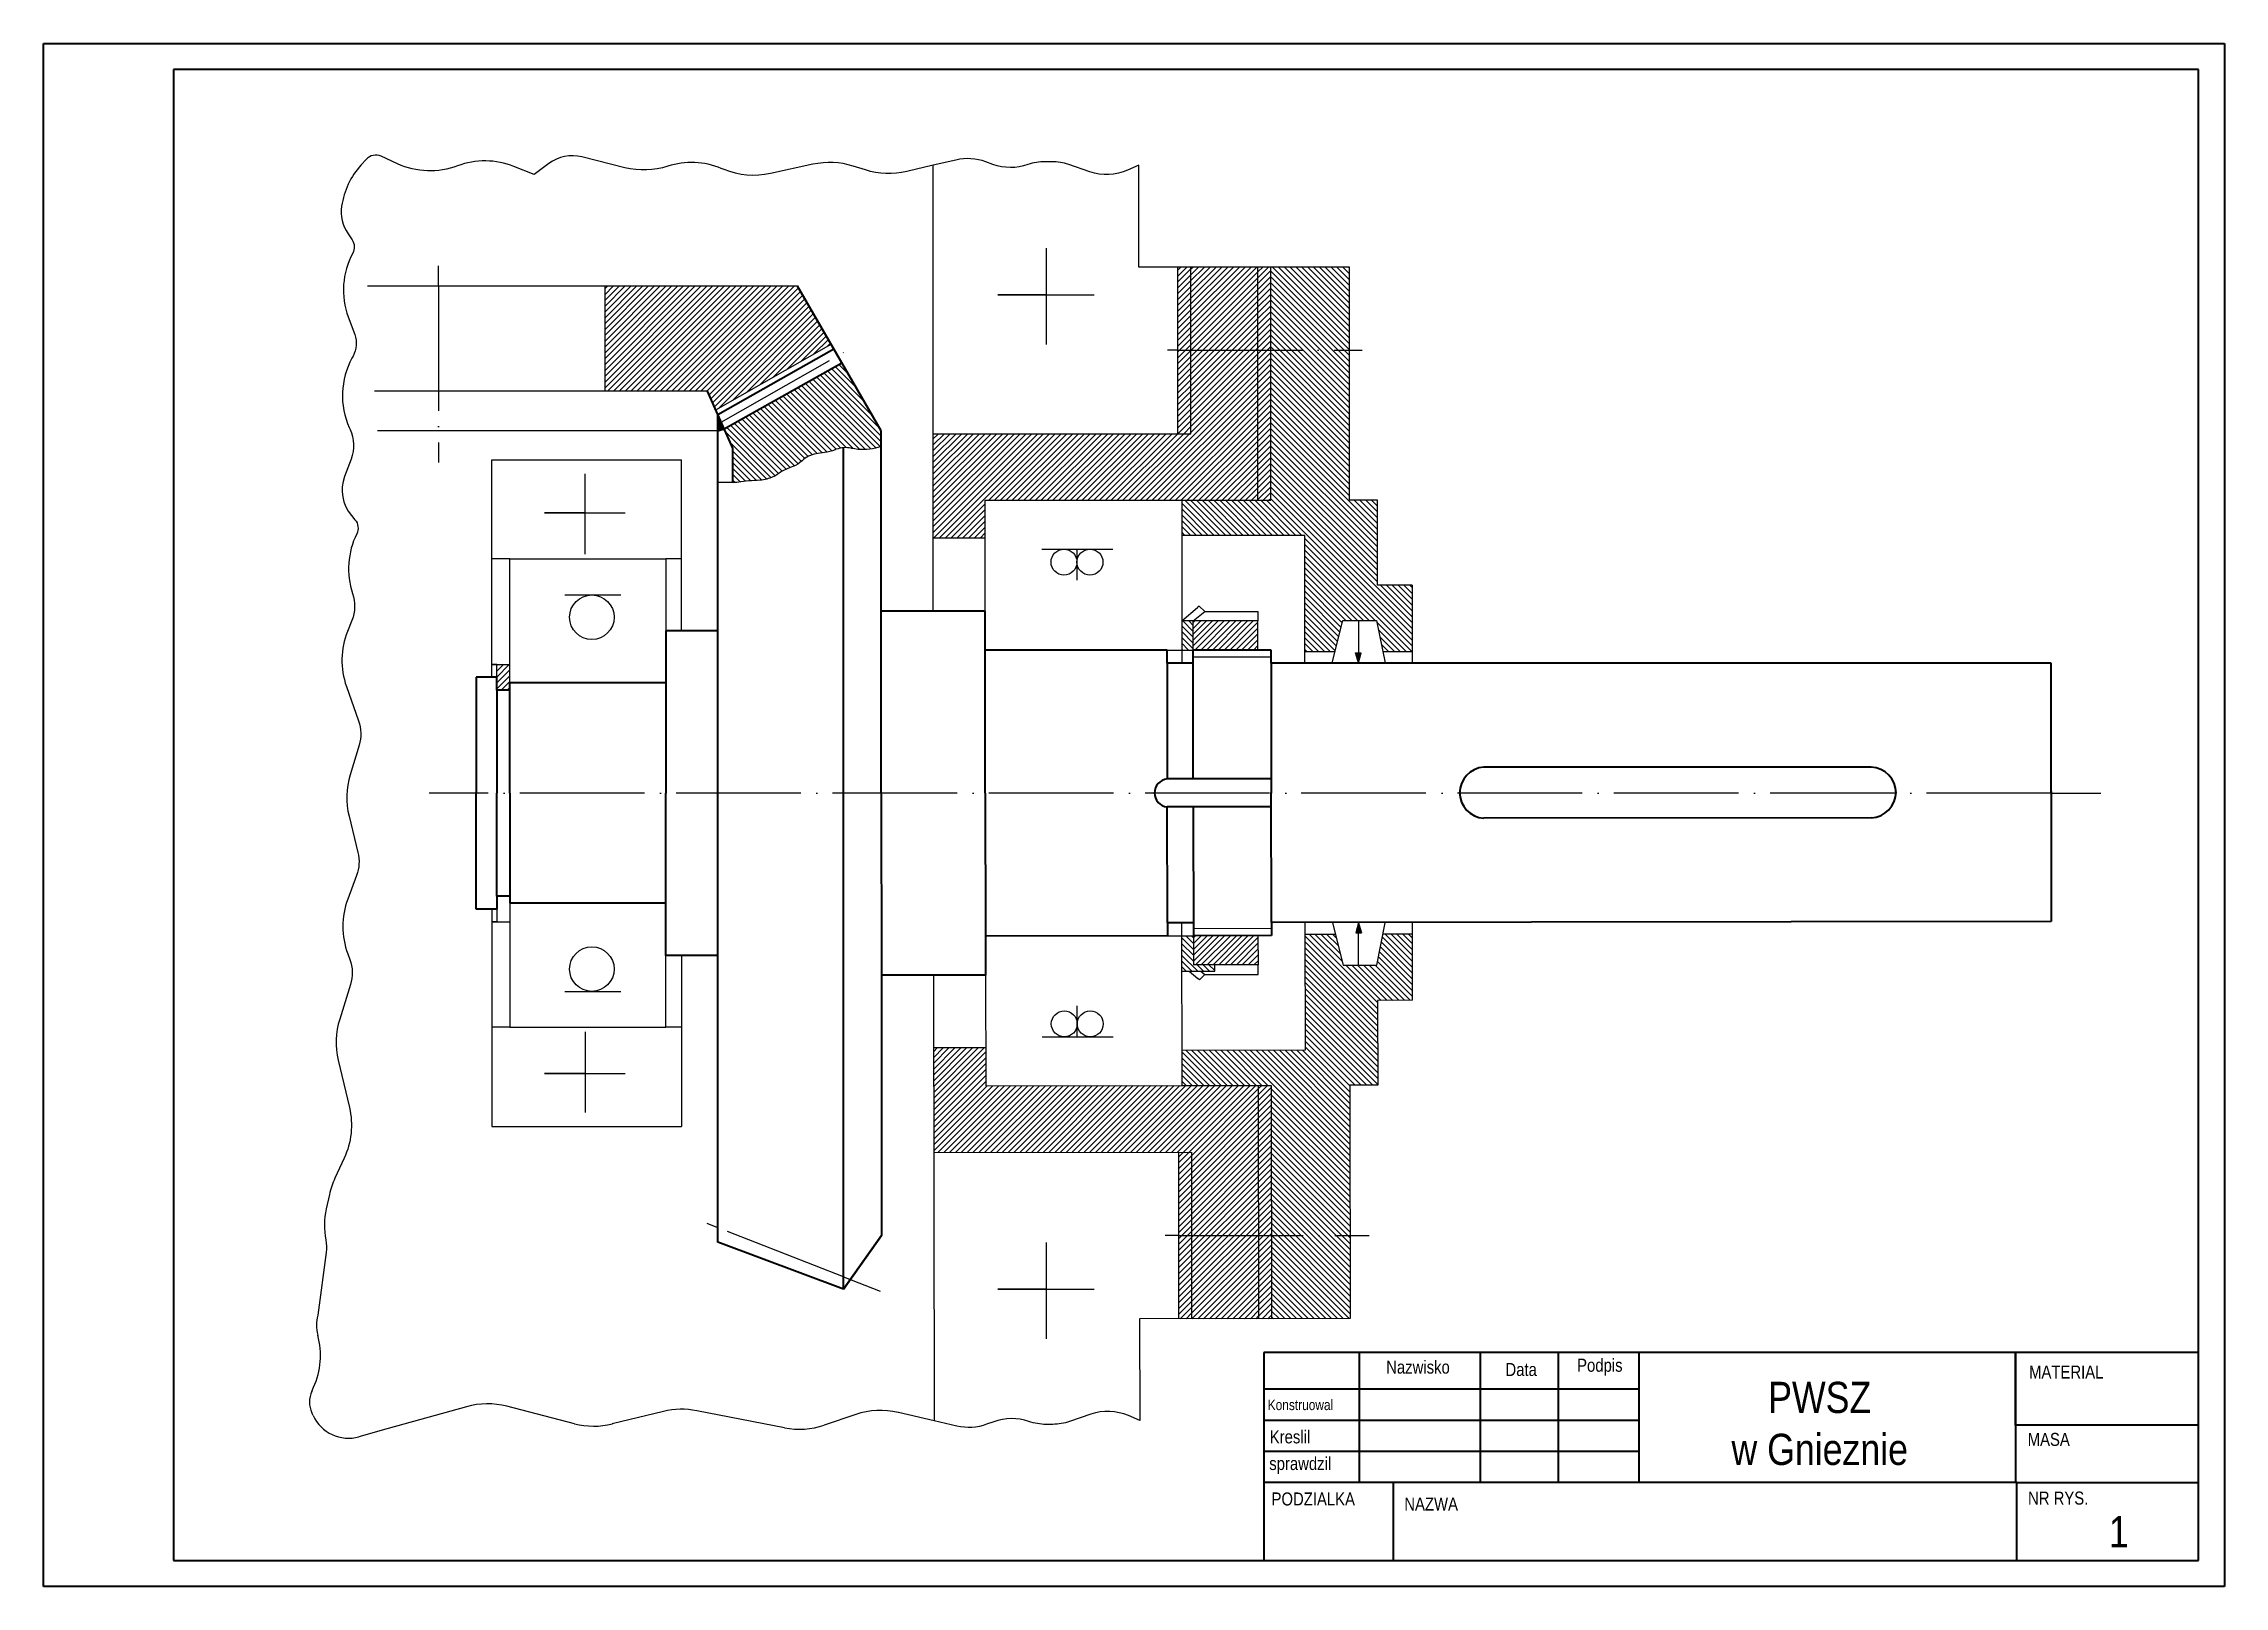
# Model space of a CAD drawing. Header units: millimetres. Extents: x 406 to 3227, y 95 to 1222.
# Drawn here: x 2806.8 to 3226.8, y 104.7 to 401.7 of the extents above; entities that cross this region are included whole.
import ezdxf

# ---------------------------------------------------------------- set-up
doc = ezdxf.new("R2010")
doc.units = ezdxf.units.MM
doc.linetypes.add('ACAD_ISO04W100', pattern=[30, 24, -3, 0, -3])
doc.layers.get('0').update_dxf_attribs({"lineweight": 40})
for name, color, linetype in [('cienka linia', 7, 'Continuous'), ('kreskowanie', 250, 'Continuous'), ('linie pomocnicze', 10, 'ACAD_ISO04W100'), ('tekst', 50, 'Continuous')]:
    doc.layers.add(name, color=color, linetype=linetype)
doc.styles.get("Standard").update_dxf_attribs({"font": 'arial.ttf'})
pattern_1 = [(45, (2650.2846, -297.87975), (-0.5619987, 0.5619987), [])]
pattern_2 = [(135, (2650.2846, -297.87975), (-0.5619987, -0.5619987), [])]

msp = doc.modelspace()

# ---------------------------------------------------------------- texts
at = {"layer": 'tekst'}
for s, width, insert, char_height, attachment_point in [('{\\fTechnic|b0|i0|c2|p2;\\C40;\\c3266552;Nazwisko}', 27.1978, (3071.51, 146.91), 2.5, 5), ('{\\fTechnic|b0|i0|c2|p2;\\C40;\\c3266552;Data}', 15.0154, (3091.38, 146.45), 2.5, 5), ('{\\fTechnic|b0|i0|c2|p2;\\C40;\\c3266552;Podpis}', 15.5846, (3106.53, 146.91), 2.5, 5), ('{\\fTechnic|b0|i0|c2|p2;\\C40;\\c3266552;MATERIAL}', 30, (3189.2, 147.23), 2.5, 1), ('{\\fTechnic|b0|i0|c2|p2;\\C40;\\c3266552;PWSZ\\Pw Gnieznie}', 72.52, (3148.88, 136.05), 6, 5), ('{\\fTechnic|b0|i0|c2|p2;\\C40;\\c3266552;Konstruowal}', 19.6822, (3042.57, 139.64), 2, 4), ('{\\fTechnic|b0|i0|c2|p2;\\C40;\\c3266552;Kreslil}', 19.6822, (3042.96, 133.48), 2.5, 4), ('{\\fTechnic|b0|i0|c2|p2;\\C40;\\c3266552;MASA}', 30, (3188.93, 134.26), 2.5, 1), ('{\\fTechnic|b0|i0|c2|p2;\\C40;\\c3266552;sprawdzil}', 19.6822, (3042.86, 127.99), 2.5, 4), ('{\\fTechnic|b0|i0|c2|p2;\\C40;\\c3266552;PODZIALKA}', 25, (3043.3, 122.79), 2.5, 1), ('{\\fTechnic|b0|i0|c2|p2;\\C40;\\c3266552;NAZWA}', 120, (3068.87, 121.82), 2.5, 1), ('{\\fTechnic|b0|i0|c2|p2;\\C40;\\c3266552;NR RYS.}', 35, (3189, 122.96), 2.5, 1), ('{\\fTechnic|b0|i0|c2|p2;\\C40;\\c3266552;1}', 35, (3204.55, 118.23), 6, 1)]:
    msp.add_mtext_dynamic_manual_height_columns(s, width=width, gutter_width=12.5, heights=[0], dxfattribs=dict(at, insert=insert, char_height=char_height, attachment_point=attachment_point))

# ---------------------------------------------------------------- hatches: boundary and pattern name
h = msp.add_hatch(color=256)
h.dxf.hatch_style = 1
h.paths.add_polyline_path([(2937.89, 327.57), (2936.67, 330.3), (2936.67, 327.2)])
at = {"layer": 'cienka linia'}
h = msp.add_hatch(color=256, dxfattribs=at)
h.dxf.hatch_style = 1
h.paths.add_polyline_path([(3060.03, 284.46), (3059.47, 284.46), (3060.03, 282.54)])
h.paths.add_polyline_path([(3060.58, 284.46), (3060.03, 284.46), (3060.03, 282.54)])
h = msp.add_hatch(color=256, dxfattribs=at)
h.dxf.hatch_style = 1
h.paths.add_polyline_path([(3060.06, 230.51), (3059.51, 230.51), (3060.06, 232.44)])
h.paths.add_polyline_path([(3060.62, 230.51), (3060.06, 230.51), (3060.06, 232.44)])
at = {"layer": 'kreskowanie'}
h = msp.add_hatch(dxfattribs=at)
h.set_pattern_fill('ANSI31', color=256, scale=0.250326)
h.set_pattern_definition(pattern_1)
h.paths.add_polyline_path([(3026.01, 313.8), (3040.66, 313.8), (3040.66, 358.7), (3027.76, 358.7), (3027.76, 326.62), (2978.16, 326.62), (2978.16, 306.51), (2988.18, 306.51), (2988.18, 313.8)])
h = msp.add_hatch(dxfattribs=at)
h.set_pattern_fill('ANSI31', color=256, scale=0.250326)
h.set_pattern_definition(pattern_1)
h.paths.add_polyline_path([(3027.76, 358.7), (3025.26, 358.7), (3025.26, 326.62), (3027.76, 326.62)])
h.paths.add_polyline_path([(3043.16, 358.7), (3040.66, 358.7), (3040.66, 313.8), (3043.16, 313.8)])
h = msp.add_hatch(dxfattribs=at)
h.set_pattern_fill('ANSI31', color=256, scale=0.250326, angle=90)
h.set_pattern_definition(pattern_2)
h.paths.add_polyline_path([(3043.16, 313.8), (3040.66, 313.8), (3026.01, 313.8), (3026.01, 307.03), (3049.7, 307.03), (3049.7, 284.67), (3055.53, 284.67), (3057.02, 290.65), (3063.51, 290.65), (3064.73, 284.67), (3070.38, 284.67), (3070.38, 297.45), (3063.68, 297.45), (3063.68, 313.8), (3058.32, 313.8), (3058.32, 316.33), (3058.32, 358.7), (3043.16, 358.7)])
h = msp.add_hatch(dxfattribs=at)
h.set_pattern_fill('ANSI31', color=256, scale=0.250326)
h.set_pattern_definition(pattern_1)
h.paths.add_polyline_path([(2934.66, 334.8), (2936.27, 331.19), (2958.5, 343.86), (2952.03, 355.02), (2914.94, 355.02), (2914.94, 334.8)])
h = msp.add_hatch(dxfattribs=at)
h.set_pattern_fill('ANSI31', color=256, scale=0.250326, angle=90)
h.set_pattern_definition(pattern_2)
h.paths.add_polyline_path([(2968.15, 326.62), (2968.15, 327.2), (2960.56, 340.29), (2937.89, 327.57), (2939.57, 323.83), (2939.57, 317.21, 0.038569), (2941.11, 317.33), (2942.63, 317.56, 0.015465), (2944.81, 317.67, 0.085227), (2947.28, 318.3), (2947.75, 318.51, -0.079086), (2950.49, 320.05), (2951.13, 320.29, 0.104585), (2952.88, 321.39, -0.156089), (2955.62, 322.75), (2957.19, 322.99, 0.052608), (2959.23, 323.52), (2959.48, 323.62, -0.144713), (2962.32, 323.83), (2962.49, 323.79, 0.115327), (2967.04, 323.86), (2968.15, 324.14)])
h = msp.add_hatch(dxfattribs=at)
h.set_pattern_fill('ANSI31', color=256, scale=0.250326, angle=90)
h.set_pattern_definition(pattern_2)
h.paths.add_polyline_path([(3028.23, 290.57), (3026.01, 290.57), (3026.01, 284.96), (3028.23, 284.96)])
h = msp.add_hatch(dxfattribs=at)
h.set_pattern_fill('ANSI31', color=256, scale=0.250326)
h.set_pattern_definition(pattern_1)
h.paths.add_polyline_path([(3028.23, 290.57), (3028.23, 284.96), (3040.66, 284.96), (3040.66, 290.57)])
h = msp.add_hatch(dxfattribs=at)
h.set_pattern_fill('ANSI31', color=256, scale=0.250326)
h.set_pattern_definition(pattern_1)
h.paths.add_polyline_path([(2896.62, 282.17), (2894.11, 282.17), (2894.11, 279.76), (2894.11, 277.25), (2896.62, 277.25), (2896.62, 278.64)])
h = msp.add_hatch(dxfattribs=at)
h.set_pattern_fill('ANSI31', color=256, scale=0.250326, angle=90)
h.set_pattern_definition([(135, (2632.7765, -231.4007), (-0.5619987, -0.5619987), [])])
h.paths.add_polyline_path([(3032.36, 224.37), (3028.27, 224.36), (3028.27, 229.97), (3026.05, 229.97), (3026.06, 223.16), (3032.36, 223.16)])
h = msp.add_hatch(dxfattribs=at)
h.set_pattern_fill('ANSI31', color=256, scale=0.250326, angle=90)
h.set_pattern_definition(pattern_2)
h.paths.add_polyline_path([(3043.3, 156.25), (3058.46, 156.28), (3058.4, 198.64), (3058.4, 201.18), (3063.76, 201.19), (3063.74, 217.53), (3070.44, 217.54), (3070.42, 230.32), (3064.77, 230.31), (3063.56, 224.33), (3057.07, 224.32), (3055.57, 230.3), (3049.74, 230.29), (3049.77, 207.93), (3026.08, 207.9), (3026.09, 201.13), (3040.73, 201.15), (3043.24, 201.16)])
h = msp.add_hatch(dxfattribs=at)
h.set_pattern_fill('ANSI31', color=256, scale=0.250326)
h.set_pattern_definition(pattern_1)
h.paths.add_polyline_path([(3040.7, 224.38), (3040.69, 229.99), (3028.27, 229.97), (3028.27, 224.36)])
h = msp.add_hatch(dxfattribs=at)
h.set_pattern_fill('ANSI31', color=256, scale=0.250326)
h.set_pattern_definition(pattern_1)
h.paths.add_polyline_path([(2988.25, 201.08), (2988.24, 208.37), (2978.23, 208.36), (2978.26, 188.24), (3027.86, 188.31), (3027.9, 156.23), (3040.8, 156.25), (3040.73, 201.15), (3026.09, 201.13)])
h = msp.add_hatch(dxfattribs=at)
h.set_pattern_fill('ANSI31', color=256, scale=0.250326)
h.set_pattern_definition(pattern_1)
h.paths.add_polyline_path([(3027.86, 188.31), (3025.36, 188.3), (3025.4, 156.23), (3027.9, 156.23)])
h.paths.add_polyline_path([(3043.24, 201.16), (3040.73, 201.15), (3040.8, 156.25), (3043.3, 156.25)])

# ---------------------------------------------------------------- linework, layer by layer
for p, q in [((2806.81, 104.72), (2806.81, 401.72)), ((2806.81, 401.72), (3226.81, 401.72)), ((3226.81, 401.72), (3226.81, 104.72)), ((3221.81, 396.72), (2831.81, 396.72)), ((2831.81, 396.72), (2831.81, 109.72)), ((3221.81, 109.72), (3221.81, 396.72)), ((2968.15, 327.2), (2952.03, 355.02)), ((2936.67, 330.3), (2959.03, 342.94)), ((2937.89, 327.57), (2960.56, 340.29)), ((2936.67, 330.3), (2934.66, 334.8)), ((2936.67, 327.2), (2936.67, 330.3)), ((2939.57, 323.83), (2936.67, 330.3)), ((2936.67, 327.2), (2937.89, 327.57)), ((2936.67, 171.01), (2936.67, 327.2)), ((2939.57, 317.21), (2939.57, 323.83)), ((2960.87, 317.89), (2960.87, 323.93)), ((2968.15, 326.62), (2968.15, 327.2)), ((2968.15, 292.47), (2968.15, 326.62)), ((2960.87, 161.9), (2960.87, 317.89)), ((2988.18, 292.47), (2968.15, 292.47)), ((2968.15, 257.42), (2968.15, 292.47)), ((2988.18, 284.96), (2988.18, 292.47)), ((2936.67, 288.65), (2926.66, 288.65)), ((2926.66, 288.65), (2926.66, 257.42)), ((3023.22, 284.96), (2988.18, 284.96)), ((2988.18, 257.42), (2988.18, 284.96)), ((3023.22, 282.46), (3023.22, 284.96)), ((3028.23, 282.46), (3023.22, 282.46)), ((3023.22, 282.46), (3023.22, 260.16)), ((3043.25, 284.96), (3028.23, 284.96)), ((3028.23, 260.16), (3028.23, 284.96)), ((3043.25, 282.46), (3043.25, 284.96)), ((3193.44, 282.46), (3043.25, 282.46)), ((3043.25, 282.46), (3043.25, 257.42)), ((3193.44, 257.42), (3193.44, 282.46)), ((2894.11, 279.76), (2890.11, 279.76)), ((2890.11, 279.76), (2890.11, 257.42)), ((2894.11, 277.25), (2894.11, 279.76)), ((2896.62, 277.25), (2894.11, 277.25)), ((2894.11, 277.25), (2894.11, 257.42)), ((2926.66, 278.64), (2896.62, 278.64)), ((2896.62, 257.42), (2896.62, 278.64)), ((2896.62, 276.14), (2896.62, 277.25)), ((3158.79, 262.43), (3084.2, 262.43)), ((2890.11, 235.09), (2890.11, 257.42)), ((2894.11, 237.6), (2894.11, 257.42)), ((2896.62, 257.42), (2896.62, 236.21)), ((2926.66, 226.19), (2926.66, 257.42)), ((2968.15, 257.42), (2968.2, 222.38)), ((2988.18, 257.45), (2988.21, 229.92)), ((3043.25, 260.16), (3023.22, 260.16)), ((3043.28, 232.5), (3043.25, 257.53)), ((3193.44, 257.74), (3193.48, 232.7)), ((3043.25, 254.8), (3023.23, 254.77)), ((3023.26, 232.47), (3023.23, 254.77)), ((3028.23, 254.78), (3028.27, 229.97)), ((3158.8, 252.68), (3084.2, 252.58)), ((2896.62, 237.6), (2894.11, 237.6)), ((2894.11, 237.6), (2894.11, 235.09)), ((2896.62, 238.71), (2896.62, 237.6)), ((2926.66, 236.21), (2896.62, 236.21)), ((2894.11, 235.09), (2890.11, 235.09)), ((3028.26, 232.48), (3023.26, 232.47)), ((3023.26, 232.47), (3023.26, 229.97)), ((3193.48, 232.7), (3043.28, 232.5)), ((3043.28, 232.5), (3043.29, 229.99)), ((3023.26, 229.97), (2988.21, 229.92)), ((2988.21, 229.92), (2988.23, 222.41)), ((3043.29, 229.99), (3028.27, 229.97)), ((2936.67, 226.19), (2926.66, 226.19)), ((2988.23, 222.41), (2968.2, 222.38)), ((2968.2, 222.38), (2968.2, 172.25)), ((2968.2, 172.25), (2960.87, 161.9)), ((2960.87, 161.9), (2968.2, 172.25)), ((2960.87, 161.9), (2968.2, 172.25)), ((2960.87, 161.9), (2936.67, 171.01)), ((3221.81, 149.72), (3041.81, 149.72)), ((3041.81, 149.72), (3041.81, 109.72)), ((3060.19, 149.72), (3060.19, 124.72)), ((3083.48, 149.72), (3083.48, 124.72)), ((3098.48, 149.72), (3098.48, 124.72)), ((3114.06, 149.72), (3114.06, 124.72)), ((3186.58, 135.72), (3186.58, 149.72)), ((3186.58, 149.72), (3186.58, 124.72)), ((3041.81, 142.72), (3114.06, 142.72)), ((3041.81, 136.72), (3114.06, 136.72)), ((3221.81, 135.72), (3186.58, 135.72)), ((3221.81, 124.72), (3221.81, 135.72)), ((3041.81, 130.72), (3114.06, 130.72)), ((3186.81, 124.72), (3041.81, 124.72)), ((3066.81, 109.72), (3066.81, 124.72)), ((3186.81, 109.72), (3186.81, 124.72)), ((3186.81, 124.72), (3221.81, 124.72)), ((2831.81, 109.72), (3221.81, 109.72)), ((3226.81, 104.72), (2806.81, 104.72))]:
    msp.add_line(p, q)
for centre, radius, start, end in [((3084.55, 257.42), 5.02, 94.0481, 180), ((3158.58, 257.42), 5.01, 0, 87.5405), ((3023.47, 257.46), 2.7, 95.3051, 180.8134), ((3023.47, 257.46), 2.7, 179.2661, 264.7744), ((3084.55, 257.59), 5.02, 180.0795, 266.0315), ((3158.58, 257.69), 5.01, 272.539, 0.0795)]:
    msp.add_arc(centre, radius, start, end)
at = {"layer": 'cienka linia'}
for p, q in [((2978.16, 292.47), (2978.16, 378.29)), ((3017.75, 358.7), (3017.75, 378.29)), ((3058.32, 358.7), (3017.75, 358.7)), ((3025.26, 326.62), (3025.26, 358.7)), ((3027.76, 326.62), (3027.76, 358.7)), ((3040.66, 313.8), (3040.66, 358.7)), ((3043.16, 313.8), (3043.16, 358.7)), ((3058.32, 316.33), (3058.32, 358.7)), ((2952.03, 355.02), (2869.2, 355.02)), ((2936.27, 331.19), (2958.5, 343.86)), ((2934.66, 334.8), (2870.57, 334.8)), ((2936.67, 327.2), (2871.11, 327.2)), ((2978.16, 326.62), (3027.76, 326.62)), ((2893.11, 279.76), (2893.11, 321.58)), ((2893.11, 321.58), (2929.66, 321.58)), ((2929.66, 302.5), (2929.66, 321.58)), ((3058.32, 313.8), (3058.32, 316.33)), ((2988.18, 292.47), (2988.18, 313.8)), ((2988.18, 313.8), (3026.01, 313.8)), ((3026.01, 313.8), (3026.01, 282.46)), ((3026.01, 313.8), (3040.66, 313.8)), ((3040.66, 313.8), (3043.16, 313.8)), ((3063.68, 313.8), (3058.32, 313.8)), ((3063.68, 297.45), (3063.68, 313.8)), ((3049.7, 307.03), (3026.01, 307.03)), ((3049.7, 282.46), (3049.7, 307.03)), ((2896.62, 302.5), (2893.11, 302.5)), ((2896.62, 278.64), (2896.62, 302.5)), ((2896.62, 302.5), (2926.66, 302.5)), ((2926.66, 302.5), (2926.66, 288.65)), ((2929.66, 302.5), (2926.66, 302.5)), ((2929.66, 288.65), (2929.66, 302.5)), ((2988.18, 306.51), (2978.16, 306.51)), ((2999.08, 304.4), (3012.73, 304.4)), ((3005.83, 304.4), (3005.83, 298.42)), ((2907.22, 295.58), (2918.01, 295.58)), ((3070.38, 297.45), (3063.68, 297.45)), ((3070.38, 297.45), (3070.38, 282.46)), ((3026.01, 290.57), (3029.07, 293.17)), ((3040.66, 290.57), (3026.01, 290.57)), ((3028.23, 290.57), (3030.43, 292.42)), ((3028.23, 284.96), (3028.23, 290.57)), ((3029.38, 293.44), (3029.07, 293.17)), ((3030.43, 292.42), (3029.38, 293.44)), ((3030.43, 292.42), (3040.66, 292.42)), ((3040.66, 292.42), (3040.66, 290.57)), ((3040.66, 284.96), (3040.66, 290.57)), ((3055, 282.54), (3057.02, 290.65)), ((3057.02, 290.65), (3063.51, 290.65)), ((3060.03, 290.65), (3060.03, 282.54)), ((3063.51, 290.65), (3065.16, 282.54)), ((2894.11, 282.17), (2893.11, 282.17)), ((2893.11, 282.17), (2896.62, 282.17)), ((2894.11, 279.76), (2894.11, 282.17)), ((3023.22, 284.96), (3028.23, 284.96)), ((3043.25, 283.61), (3028.23, 283.61)), ((3049.7, 284.67), (3055.53, 284.67)), ((3060.03, 282.54), (3059.47, 284.46)), ((3059.47, 284.46), (3060.58, 284.46)), ((3060.03, 282.54), (3060.58, 284.46)), ((3064.73, 284.67), (3070.38, 284.67)), ((2896.62, 236.21), (2896.62, 212.35)), ((2893.11, 235.09), (2893.11, 193.26)), ((2894.11, 232.67), (2893.11, 232.67)), ((2893.11, 232.67), (2896.62, 232.67)), ((2894.11, 235.09), (2894.11, 232.67)), ((3026.09, 201.13), (3026.05, 232.47)), ((3043.28, 231.35), (3028.27, 231.32)), ((3049.73, 232.51), (3049.77, 207.93)), ((3055.04, 232.43), (3057.07, 224.32)), ((3060.06, 232.44), (3059.51, 230.51)), ((3060.07, 224.32), (3060.06, 232.44)), ((3060.06, 232.44), (3060.62, 230.51)), ((3063.56, 224.33), (3065.2, 232.45)), ((3070.44, 217.54), (3070.42, 232.53)), ((3023.26, 229.97), (3028.27, 229.97)), ((3028.27, 229.97), (3028.27, 224.36)), ((3040.69, 229.99), (3040.7, 224.38)), ((3049.74, 230.29), (3055.57, 230.3)), ((3059.51, 230.51), (3060.62, 230.51)), ((3064.77, 230.31), (3070.42, 230.32)), ((2926.66, 212.35), (2926.66, 226.19)), ((2929.66, 226.19), (2929.66, 212.35)), ((3026.06, 223.16), (3032.36, 223.16)), ((3027.47, 223.16), (3029.12, 221.76)), ((3040.7, 224.38), (3028.27, 224.36)), ((3029.71, 223.16), (3030.48, 222.51)), ((3032.36, 223.16), (3032.36, 224.37)), ((3040.7, 222.53), (3040.7, 224.38)), ((3057.07, 224.32), (3063.56, 224.33)), ((2907.22, 219.26), (2918.01, 219.26)), ((2978.21, 222.39), (2978.33, 136.57)), ((2988.23, 222.41), (2988.25, 201.08)), ((3029.43, 221.5), (3029.12, 221.76)), ((3030.48, 222.51), (3029.43, 221.5)), ((3030.48, 222.51), (3040.7, 222.53)), ((3005.89, 210.5), (3005.89, 216.48)), ((3070.44, 217.54), (3063.74, 217.53)), ((3063.74, 217.53), (3063.76, 201.19)), ((2896.62, 212.35), (2893.11, 212.35)), ((2896.62, 212.35), (2926.66, 212.35)), ((2929.66, 212.35), (2926.66, 212.35)), ((2929.66, 212.35), (2929.66, 193.26)), ((2999.14, 210.49), (3012.8, 210.51)), ((2988.24, 208.37), (2978.23, 208.36)), ((3049.77, 207.93), (3026.08, 207.9)), ((2988.25, 201.08), (3026.09, 201.13)), ((3026.09, 201.13), (3040.73, 201.15)), ((3040.73, 201.15), (3043.24, 201.16)), ((3040.73, 201.15), (3040.8, 156.25)), ((3043.24, 201.16), (3043.3, 156.25)), ((3063.76, 201.19), (3058.4, 201.18)), ((3058.4, 201.18), (3058.4, 198.64)), ((3058.4, 198.64), (3058.46, 156.28)), ((2893.11, 193.26), (2929.66, 193.26)), ((2978.26, 188.24), (3027.86, 188.31)), ((3025.36, 188.3), (3025.4, 156.23)), ((3027.86, 188.31), (3027.9, 156.23)), ((3058.46, 156.28), (3017.89, 156.22)), ((3017.89, 156.22), (3017.92, 136.63)), ((2858.46, 142.25), (2858.81, 143.05)), ((2888.25, 139.3), (2873.2, 135.09)), ((2909.04, 136.03), (2896.03, 139.38)), ((2858.71, 137.6), (2858.48, 138.11)), ((2873.2, 135.09), (2867.55, 133.52)), ((2926.18, 138.38), (2916.34, 135.98)), ((2949.49, 135.24), (2932.61, 138.53)), ((2963.21, 137.79), (2957.16, 135.75)), ((2978.33, 136.57), (2971.43, 138.19))]:
    msp.add_line(p, q, dxfattribs=at)
for points in [[(2978.16, 378.29), (2973.05, 377.09, -0.135223), (2965.08, 377.39), (2962.73, 378.14, 0.131481), (2954.98, 378.49), (2946.8, 376.7, -0.152735), (2937.87, 377.48), (2937.33, 377.7, 0.177215), (2927.02, 378.11, -0.139912), (2918.78, 377.83), (2910.47, 379.91, 0.2257), (2904.14, 378.63), (2901.3, 376.5), (2897.39, 378.07, 0.187205), (2886.52, 378.18, -0.199502), (2875, 378.57), (2871.82, 380.02, 0.325918), (2868.93, 379.42), (2867.96, 378.36, 0.149049), (2864.21, 370.44, 0.188471), (2865.44, 365.11), (2866.22, 363.97, -0.280067), (2866.35, 361.38, 0.214501), (2865.48, 349.09), (2866.73, 345.69, -0.216116), (2866.42, 341.56), (2866.2, 341.15, 0.234663), (2865.68, 327.8), (2865.84, 327.45, -0.197128), (2866.03, 321.75), (2864.77, 318.36, 0.271969), (2866.09, 310.87), (2866.78, 310.06, -0.300233), (2867.12, 307.33, 0.19871), (2866.33, 295.87, -0.178011), (2866.18, 290.69), (2865.34, 288.57, 0.182443), (2865.13, 277.97), (2867.48, 271.34, -0.160711), (2867.58, 266.63), (2865.85, 260.96, 0.135229), (2865.63, 252.98), (2867.35, 246.01, -0.150749), (2867.09, 241.59), (2865.38, 237.01, 0.180327), (2865.38, 226.51), (2865.78, 225.42, -0.166406), (2865.91, 220.56), (2863.84, 213.92, 0.134423), (2863.55, 206), (2865.7, 196.91, -0.168406), (2864.69, 187.12), (2862.91, 183.29, 0.054963), (2861.85, 180.17), (2861.24, 177.4, 0.100913), (2861.15, 171.4, -0.079866), (2861.21, 169.01), (2859.6, 156.91)], [(3017.75, 378.29), (3015.57, 377.34, -0.18724), (3008.33, 377.05), (3004.24, 378.45, 0.082766), (3000.99, 378.99), (2999.72, 378.99, 0.084789), (2996.39, 378.43, -0.174113), (2989.63, 378.47), (2988.26, 378.97, 0.14649), (2982.53, 379.31), (2978.16, 378.29)], [(2968.15, 324.14), (2967.04, 323.86, -0.115327), (2962.49, 323.79), (2962.32, 323.83, 0.144713), (2959.48, 323.62), (2959.23, 323.52, -0.052608), (2957.19, 322.99), (2955.62, 322.75, 0.156089), (2952.88, 321.39, -0.104585), (2951.13, 320.29), (2950.49, 320.05, 0.079086), (2947.75, 318.51), (2947.28, 318.3, -0.085227), (2944.81, 317.67, -0.015465), (2942.63, 317.56), (2941.11, 317.33, -0.038569), (2939.57, 317.21), (2936.67, 317.21)], [(2859.6, 156.91, 0.128946), (2859.61, 153.1), (2859.62, 153.04)], [(3017.92, 136.63), (3015.73, 137.58, 0.18724), (3008.49, 137.85), (3004.41, 136.45, -0.082766), (3001.16, 135.9), (2999.89, 135.9, -0.084789), (2996.56, 136.46, 0.174113), (2989.79, 136.41), (2988.43, 135.91, -0.14649), (2982.7, 135.56), (2978.33, 136.57)]]:
    msp.add_lwpolyline(points, format="xyb", dxfattribs=at)
msp.add_lwpolyline([(2914.94, 334.8), (2914.94, 355.02)], dxfattribs=at)
for centre, radius in [((3003.33, 301.9), 2.5), ((3008.33, 301.9), 2.5), ((2912.4, 291.29), 4.29), ((2912.4, 223.55), 4.29), ((3003.39, 213), 2.5), ((3008.39, 213), 2.5)]:
    msp.add_circle(centre, radius, dxfattribs=at)
for centre, radius, start, end in [((2845.11, 149.19), 15.02, 335.8812, 14.8697), ((2863.03, 140.21), 5.01, 155.8812, 204.7665), ((2892.29, 124.83), 15.02, 75.5748, 105.6078), ((2929.74, 123.79), 15.02, 78.9788, 103.6967), ((2865.53, 140.75), 7.51, 204.7665, 285.6078), ((2912.79, 150.58), 15.02, 255.5748, 283.6967), ((2952.37, 149.98), 15.02, 258.9788, 288.6281), ((2968.01, 123.56), 15.02, 76.8655, 108.6281)]:
    msp.add_arc(centre, radius, start, end, dxfattribs=at)
at = {"layer": 'linie pomocnicze'}
for p, q in [((2999.97, 343.78), (2999.97, 362.34)), ((2882.86, 355.02), (2882.86, 358.97)), ((2882.86, 355.02), (2882.86, 321.05)), ((2999.97, 353.33), (2990.59, 353.33)), ((2990.59, 353.33), (3009.16, 353.33)), ((2937.31, 328.87), (2960.94, 342.31)), ((3025.26, 342.68), (3023.26, 342.68)), ((3025.26, 342.68), (3060.78, 342.68)), ((2911.13, 303.4), (2911.13, 318.92)), ((2911.13, 311.38), (2903.28, 311.38)), ((2903.28, 311.38), (2918.82, 311.38)), ((3193.44, 257.42), (2881.07, 257.42)), ((3193.44, 257.42), (3203.02, 257.42)), ((2911.13, 211.45), (2911.13, 195.93)), ((2911.13, 203.47), (2903.28, 203.47)), ((2903.28, 203.47), (2918.82, 203.47)), ((2936.67, 173.77), (2934.64, 174.57)), ((2960.87, 164.3), (2936.67, 173.77)), ((3025.38, 172.25), (3022.84, 172.25)), ((3025.38, 172.25), (3062.1, 172.25)), ((2999.96, 152.35), (2999.96, 170.91)), ((2960.87, 164.3), (2967.92, 161.54)), ((2999.96, 161.9), (2990.58, 161.9)), ((2990.58, 161.9), (3009.16, 161.9))]:
    msp.add_line(p, q, dxfattribs=at)

msp.set_redraw_order([(e.dxf.handle, doc.entitydb.next_handle()) for e in msp.query("TEXT MTEXT ATTDEF DIMENSION ARC_DIMENSION")])  # texts and dimensions are drawn at this point

doc.saveas('drawing.dxf')
